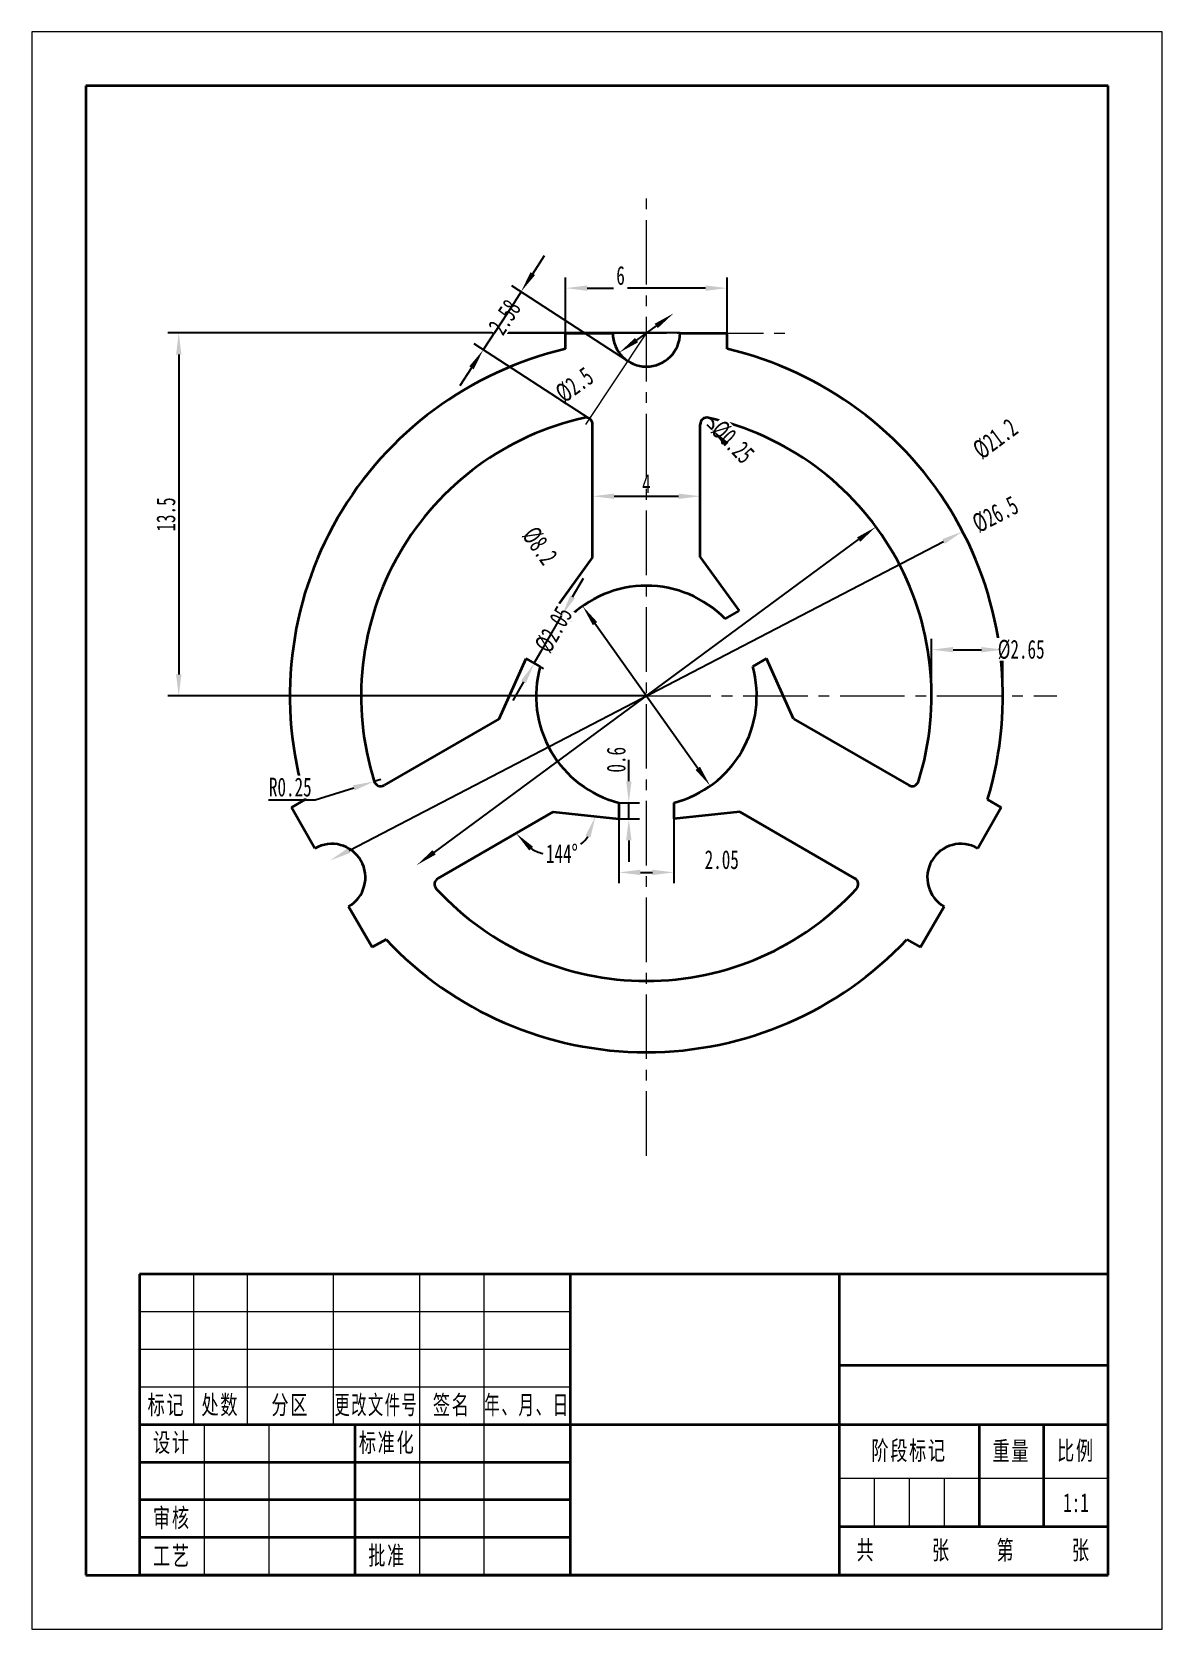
# Model space of a CAD drawing. Header units: millimetres. Extents: x 2517 to 4431, y 863 to 2540.
# Drawn here: x 3568.8 to 3778.8, y 2243.1 to 2540.1 of the extents above; entities that cross this region are included whole.
import ezdxf
from ezdxf.enums import TextEntityAlignment as Align

# ---------------------------------------------------------------- set-up
doc = ezdxf.new("R2010")
doc.units = ezdxf.units.MM
doc.linetypes.add('点画线', pattern=[18, 12, -2, 2, -2])
for name, color, linetype, lineweight in [('中心线层', 1, '点画线', 18), ('尺寸标注', 2, 'Continuous', 9), ('尺寸线层', 3, 'Continuous', 18), ('粗实线层', 7, 'Continuous', 35), ('细实线层', 7, 'Continuous', 18)]:
    doc.layers.add(name, color=color, linetype=linetype, lineweight=lineweight)
doc.styles.add('标准', font='', dxfattribs={"width": 0.667})
doc.styles.get('标准').set_extended_font_data('宋体')
doc.dimstyles.new('GB_尺寸', dxfattribs={"dimtxt": 3.5, "dimasz": 4, "dimexe": 2, "dimexo": 0, "dimtad": 1, "dimlfac": 0.2, "dimdsep": 46, "dimtxsty": '标准', "dimblk": '_CAXARROW', "dimcen": 0, "dimdle": 6, "dimazin": 2, "dimtfac": 0.707107, "dimtdec": 3, "dimtmove": 2, "dimatfit": 3, "dimfxl": 0, "dimfrac": 2, "dimtolj": 1, "dimtzin": 0, "dimarcsym": 0})

# ---------------------------------------------------------------- blocks, each defined once
blk = doc.blocks.new('_CAXARROW')
blk.add_hatch(color=0).paths.add_polyline_path([(0, 0), (-1, 0.125), (-1, -0.125)], flags=0)
blk = doc.blocks.new('*D19')
at = {"layer": 'Defpoints', "color": 0, "transparency": 16777216}
blk.add_point((3624.19, 2386.05), dxfattribs=at)
at = {"layer": '尺寸线层', "color": 0, "linetype": 'Continuous', "lineweight": -2, "transparency": 16777216}
blk.add_line((3627.74, 2387.89), (3738.18, 2445.36), dxfattribs=at)
at = {"layer": '尺寸线层', "color": 0, "lineweight": -2, "transparency": 16777216, "xscale": 4, "yscale": 4, "zscale": 4, "rotation": 207.4920403016439}
blk.add_blockref('_CAXARROW', (3624.19, 2386.05), dxfattribs=at)
at = {"layer": '尺寸线层', "color": 0, "transparency": 16777216, "insert": (3747.82, 2450.38), "char_height": 3.5, "attachment_point": 5, "rotation": 27.492, "style": '标准', "bg_fill": 3, "box_fill_scale": 1.1, "bg_fill_color": 256, "bg_fill_true_color": 13158600, "bg_fill_transparency": 0}
blk.add_mtext('\\A1;%%C26.5', dxfattribs=at)
at = {"layer": 'Defpoints', "color": 0, "transparency": 16777216}
blk.add_point((3741.73, 2447.21), dxfattribs=at)
at = {"layer": '尺寸线层', "color": 0, "lineweight": -2, "transparency": 16777216, "xscale": 4, "yscale": 4, "zscale": 4, "rotation": 27.4920403016439}
blk.add_blockref('_CAXARROW', (3741.73, 2447.21), dxfattribs=at)
blk = doc.blocks.new('*D20')
at = {"layer": 'Defpoints', "color": 0, "transparency": 16777216}
for p in [(3725.62, 2448.08), (3640.3, 2385.18)]:
    blk.add_point(p, dxfattribs=at)
at = {"layer": '尺寸线层', "color": 0, "linetype": 'Continuous', "lineweight": -2, "transparency": 16777216}
blk.add_line((3643.52, 2387.55), (3722.4, 2445.7), dxfattribs=at)
at = {"layer": '尺寸线层', "color": 0, "lineweight": -2, "transparency": 16777216, "xscale": 4, "yscale": 4, "zscale": 4}
for p, rotation in [((3725.62, 2448.08), 36.39739199366316), ((3640.3, 2385.18), 216.3973919936631)]:
    blk.add_blockref('_CAXARROW', p, dxfattribs=dict(at, rotation=rotation))
at = {"layer": '尺寸线层', "color": 0, "transparency": 16777216, "insert": (3747.82, 2464.44), "char_height": 3.5, "attachment_point": 5, "rotation": 36.3974, "style": '标准', "bg_fill": 3, "box_fill_scale": 1.1, "bg_fill_color": 256, "bg_fill_true_color": 13158600, "bg_fill_transparency": 0}
blk.add_mtext('\\A1;%%C21.2', dxfattribs=at)
blk = doc.blocks.new('*D21')
at = {"layer": 'Defpoints', "color": 0, "transparency": 16777216}
for p in [(3671.1, 2433.35), (3694.83, 2399.91)]:
    blk.add_point(p, dxfattribs=at)
at = {"layer": '尺寸线层', "color": 0, "linetype": 'Continuous', "lineweight": -2, "transparency": 16777216}
blk.add_line((3692.51, 2403.17), (3673.41, 2430.08), dxfattribs=at)
at = {"layer": '尺寸线层', "color": 0, "lineweight": -2, "transparency": 16777216, "xscale": 4, "yscale": 4, "zscale": 4}
for p, rotation in [((3671.1, 2433.35), 125.3609230140557), ((3694.83, 2399.91), 305.3609230140556)]:
    blk.add_blockref('_CAXARROW', p, dxfattribs=dict(at, rotation=rotation))
at = {"layer": '尺寸线层', "color": 0, "transparency": 16777216, "insert": (3663.15, 2444.55), "char_height": 3.5, "attachment_point": 5, "rotation": 305.3609, "style": '标准', "bg_fill": 3, "box_fill_scale": 1.1, "bg_fill_color": 256, "bg_fill_true_color": 13158600, "bg_fill_transparency": 0}
blk.add_mtext('\\A1;%%C8.2', dxfattribs=at)
blk = doc.blocks.new('*D22')
at = {"layer": 'Defpoints', "color": 0, "transparency": 16777216}
for p in [(3672.96, 2453.25), (3692.96, 2453.77), (3692.96, 2452.32)]:
    blk.add_point(p, dxfattribs=at)
at = {"layer": '尺寸线层', "color": 0, "linetype": 'Continuous', "lineweight": -2, "transparency": 16777216}
for p, q in [((3672.96, 2453.25), (3672.96, 2455.77)), ((3676.96, 2453.77), (3688.96, 2453.77)), ((3692.96, 2452.32), (3692.96, 2455.77))]:
    blk.add_line(p, q, dxfattribs=at)
at = {"layer": '尺寸线层', "color": 0, "lineweight": -2, "transparency": 16777216, "xscale": 4, "yscale": 4, "zscale": 4, "rotation": 180}
blk.add_blockref('_CAXARROW', (3672.96, 2453.77), dxfattribs=at)
at = {"layer": '尺寸线层', "color": 0, "lineweight": -2, "transparency": 16777216, "xscale": 4, "yscale": 4, "zscale": 4}
blk.add_blockref('_CAXARROW', (3692.96, 2453.77), dxfattribs=at)
at = {"layer": '尺寸线层', "color": 0, "transparency": 16777216, "insert": (3682.96, 2456.14), "char_height": 3.5, "attachment_point": 5, "style": '标准', "bg_fill": 3, "box_fill_scale": 1.1, "bg_fill_color": 256, "bg_fill_true_color": 13158600, "bg_fill_transparency": 0}
blk.add_mtext('\\A1;4', dxfattribs=at)
blk = doc.blocks.new('*D23')
at = {"layer": 'Defpoints', "color": 0, "transparency": 16777216}
for p in [(3697.96, 2492.47), (3667.96, 2484.13), (3697.96, 2484.13)]:
    blk.add_point(p, dxfattribs=at)
at = {"layer": '尺寸线层', "color": 0, "linetype": 'Continuous', "lineweight": -2, "transparency": 16777216}
for p, q in [((3667.96, 2484.13), (3667.96, 2494.47)), ((3671.96, 2492.47), (3676.88, 2492.47)), ((3693.96, 2492.47), (3679.47, 2492.47)), ((3697.96, 2484.13), (3697.96, 2494.47))]:
    blk.add_line(p, q, dxfattribs=at)
at = {"layer": '尺寸线层', "color": 0, "lineweight": -2, "transparency": 16777216, "xscale": 4, "yscale": 4, "zscale": 4, "rotation": 180}
blk.add_blockref('_CAXARROW', (3667.96, 2492.47), dxfattribs=at)
at = {"layer": '尺寸线层', "color": 0, "lineweight": -2, "transparency": 16777216, "xscale": 4, "yscale": 4, "zscale": 4}
blk.add_blockref('_CAXARROW', (3697.96, 2492.47), dxfattribs=at)
at = {"layer": '尺寸线层', "color": 0, "transparency": 16777216, "insert": (3678.17, 2494.81), "char_height": 3.5, "attachment_point": 5, "style": '标准', "bg_fill": 3, "box_fill_scale": 1.1, "bg_fill_color": 256, "bg_fill_true_color": 13158600, "bg_fill_transparency": 0}
blk.add_mtext('\\A1;6', dxfattribs=at)
blk = doc.blocks.new('*D24')
at = {"layer": 'Defpoints', "color": 0, "transparency": 16777216}
for p in [(3688.03, 2487.79), (3677.9, 2480.46)]:
    blk.add_point(p, dxfattribs=at)
at = {"layer": '尺寸线层', "color": 0, "linetype": 'Continuous', "lineweight": -2, "transparency": 16777216}
blk.add_line((3684.79, 2485.45), (3681.14, 2482.81), dxfattribs=at)
at = {"layer": '尺寸线层', "color": 0, "lineweight": -2, "transparency": 16777216, "xscale": 4, "yscale": 4, "zscale": 4}
for p, rotation in [((3688.03, 2487.79), 35.91091659803348), ((3677.9, 2480.46), 215.9109165980335)]:
    blk.add_blockref('_CAXARROW', p, dxfattribs=dict(at, rotation=rotation))
at = {"layer": '尺寸线层', "color": 0, "transparency": 16777216, "insert": (3669.62, 2474.46), "char_height": 3.5, "attachment_point": 5, "rotation": 35.9109, "style": '标准', "bg_fill": 3, "box_fill_scale": 1.1, "bg_fill_color": 256, "bg_fill_true_color": 13158600, "bg_fill_transparency": 0}
blk.add_mtext('\\A1;%%C2.5', dxfattribs=at)
blk = doc.blocks.new('*D25')
at = {"layer": 'Defpoints', "color": 0, "transparency": 16777216}
for p in [(3632.4, 2400.74), (3633.59, 2401.11)]:
    blk.add_point(p, dxfattribs=at)
at = {"layer": '尺寸线层', "color": 0, "linetype": 'Continuous', "lineweight": -2, "transparency": 16777216}
for p, q in [((3633.59, 2401.11), (3632.4, 2400.74)), ((3612.77, 2397.29), (3621.43, 2397.29)), ((3621.43, 2397.29), (3628.58, 2399.54))]:
    blk.add_line(p, q, dxfattribs=at)
at = {"layer": '尺寸线层', "color": 0, "lineweight": -2, "transparency": 16777216, "xscale": 4, "yscale": 4, "zscale": 4, "rotation": 17.44198698300911}
blk.add_blockref('_CAXARROW', (3632.4, 2400.74), dxfattribs=at)
at = {"layer": '尺寸线层', "color": 0, "transparency": 16777216, "insert": (3616.79, 2399.67), "char_height": 3.5, "attachment_point": 5, "style": '标准', "bg_fill": 3, "box_fill_scale": 1.1, "bg_fill_color": 256, "bg_fill_true_color": 13158600, "bg_fill_transparency": 0}
blk.add_mtext('\\A1;R0.25', dxfattribs=at)
blk = doc.blocks.new('*D26')
at = {"layer": 'Defpoints', "color": 0, "transparency": 16777216}
for p in [(3689.21, 2484.13), (3596.06, 2416.63), (3682.96, 2416.63)]:
    blk.add_point(p, dxfattribs=at)
at = {"layer": '尺寸线层', "color": 0, "linetype": 'Continuous', "lineweight": -2, "transparency": 16777216}
for p, q in [((3689.21, 2484.13), (3594.06, 2484.13)), ((3596.06, 2480.13), (3596.06, 2420.63)), ((3682.96, 2416.63), (3594.06, 2416.63))]:
    blk.add_line(p, q, dxfattribs=at)
at = {"layer": '尺寸线层', "color": 0, "lineweight": -2, "transparency": 16777216, "xscale": 4, "yscale": 4, "zscale": 4}
for p, rotation in [((3596.06, 2484.13), 90), ((3596.06, 2416.63), 270)]:
    blk.add_blockref('_CAXARROW', p, dxfattribs=dict(at, rotation=rotation))
at = {"layer": '尺寸线层', "color": 0, "transparency": 16777216, "insert": (3593.69, 2450.38), "char_height": 3.5, "attachment_point": 5, "rotation": 90, "style": '标准', "bg_fill": 3, "box_fill_scale": 1.1, "bg_fill_color": 256, "bg_fill_true_color": 13158600, "bg_fill_transparency": 0}
blk.add_mtext('\\A1;13.5', dxfattribs=at)
blk = doc.blocks.new('*D27')
at = {"layer": 'Defpoints', "color": 0, "transparency": 16777216}
for p in [(3677.84, 2396.78), (3679.7, 2396.78), (3677.84, 2393.78)]:
    blk.add_point(p, dxfattribs=at)
at = {"layer": '尺寸线层', "color": 0, "linetype": 'Continuous', "lineweight": -2, "transparency": 16777216}
for p, q in [((3679.7, 2400.78), (3679.7, 2404.78)), ((3677.84, 2396.78), (3681.7, 2396.78)), ((3679.7, 2393.78), (3679.7, 2396.78)), ((3677.84, 2393.78), (3681.7, 2393.78)), ((3679.7, 2389.78), (3679.7, 2385.78))]:
    blk.add_line(p, q, dxfattribs=at)
at = {"layer": '尺寸线层', "color": 0, "lineweight": -2, "transparency": 16777216, "xscale": 4, "yscale": 4, "zscale": 4, "rotation": 90}
blk.add_blockref('_CAXARROW', (3679.7, 2393.78), dxfattribs=at)
at = {"layer": '尺寸线层', "color": 0, "transparency": 16777216, "insert": (3677.36, 2404.77), "char_height": 3.5, "attachment_point": 5, "rotation": 90, "style": '标准', "bg_fill": 3, "box_fill_scale": 1.1, "bg_fill_color": 256, "bg_fill_true_color": 13158600, "bg_fill_transparency": 0}
blk.add_mtext('\\A1;0.6', dxfattribs=at)
at = {"layer": '尺寸线层', "color": 0, "lineweight": -2, "transparency": 16777216, "xscale": 4, "yscale": 4, "zscale": 4, "rotation": 270}
blk.add_blockref('_CAXARROW', (3679.7, 2396.78), dxfattribs=at)
blk = doc.blocks.new('*D28')
at = {"layer": 'Defpoints', "color": 0, "transparency": 16777216}
for p in [(3677.84, 2393.78), (3688.09, 2393.78), (3688.09, 2383.82)]:
    blk.add_point(p, dxfattribs=at)
at = {"layer": '尺寸线层', "color": 0, "linetype": 'Continuous', "lineweight": -2, "transparency": 16777216}
for p, q in [((3677.84, 2393.78), (3677.84, 2381.82)), ((3688.09, 2393.78), (3688.09, 2381.82)), ((3681.84, 2383.82), (3684.09, 2383.82))]:
    blk.add_line(p, q, dxfattribs=at)
at = {"layer": '尺寸线层', "color": 0, "lineweight": -2, "transparency": 16777216, "xscale": 4, "yscale": 4, "zscale": 4, "rotation": 180}
blk.add_blockref('_CAXARROW', (3677.84, 2383.82), dxfattribs=at)
at = {"layer": '尺寸线层', "color": 0, "lineweight": -2, "transparency": 16777216, "xscale": 4, "yscale": 4, "zscale": 4}
blk.add_blockref('_CAXARROW', (3688.09, 2383.82), dxfattribs=at)
at = {"layer": '尺寸线层', "color": 0, "transparency": 16777216, "insert": (3696.97, 2386.17), "char_height": 3.5, "attachment_point": 5, "style": '标准', "bg_fill": 3, "box_fill_scale": 1.1, "bg_fill_color": 256, "bg_fill_true_color": 13158600, "bg_fill_transparency": 0}
blk.add_mtext('\\A1;2.05', dxfattribs=at)
blk = doc.blocks.new('*D29')
at = {"layer": 'Defpoints', "color": 0, "transparency": 16777216}
for p in [(3665.61, 2395.06), (3665.61, 2395.06), (3677.84, 2393.78), (3644.22, 2382.71)]:
    blk.add_point(p, dxfattribs=at)
at = {"layer": '尺寸线层', "color": 0, "linetype": 'Continuous', "lineweight": -2, "transparency": 16777216}
for start, end in [(239.1837, 256.1836), (310.892, 324.8163)]:
    blk.add_arc((3665.61, 2395.06), 7.94, start, end, dxfattribs=at)
at = {"layer": '尺寸线层', "color": 0, "lineweight": -2, "transparency": 16777216, "xscale": 4, "yscale": 4, "zscale": 4}
for p, rotation in [((3673.51, 2394.23), 69.40814833418273), ((3658.74, 2391.09), 134.5918516658174)]:
    blk.add_blockref('_CAXARROW', p, dxfattribs=dict(at, rotation=rotation))
at = {"layer": '尺寸线层', "color": 0, "transparency": 16777216, "insert": (3667.26, 2387.3), "char_height": 3.5, "attachment_point": 5, "style": '标准', "bg_fill": 3, "box_fill_scale": 1.1, "bg_fill_color": 256, "bg_fill_true_color": 13158600, "bg_fill_transparency": 0}
blk.add_mtext('\\A1;144°', dxfattribs=at)
at = {"layer": 'Defpoints', "color": 0, "transparency": 16777216}
blk.add_point((3663.96, 2387.3), dxfattribs=at)
blk = doc.blocks.new('$CAXA_FRAME_13B17AC1$')
at = {"layer": '粗实线层'}
for p, q in [((95, 138.5), (-95, 138.5)), ((-95, 138.5), (-95, -138.5)), ((95, -138.5), (95, 138.5)), ((-95, -138.5), (95, -138.5))]:
    blk.add_line(p, q, dxfattribs=at)
at = {"layer": '细实线层'}
for p, q in [((105, 148.5), (-105, 148.5)), ((-105, 148.5), (-105, -148.5)), ((105, -148.5), (105, 148.5)), ((-105, -148.5), (105, -148.5))]:
    blk.add_line(p, q, dxfattribs=at)
blk = doc.blocks.new('$CAXA_TITLE_151E506F$')
at = {"layer": '粗实线层'}
for p, q in [((0, 56), (-180, 56)), ((-180, 56), (-180, 0)), ((-100, 56), (-100, 0)), ((-50, 56), (-50, 0)), ((0, 0), (0, 56)), ((0, 39), (-50, 39)), ((0, 28), (-180, 28)), ((-140, 28), (-140, 0)), ((-24, 28), (-24, 9)), ((-12, 28), (-12, 9)), ((-100, 21), (-180, 21)), ((-100, 14), (-180, 14)), ((0, 9), (-50, 9)), ((-100, 7), (-180, 7)), ((0, 0), (-180, 0))]:
    blk.add_line(p, q, dxfattribs=at)
at = {"layer": '细实线层'}
for p, q in [((-170, 56), (-170, 28)), ((-160, 56), (-160, 28)), ((-144, 56), (-144, 28)), ((-128, 56), (-128, 0)), ((-116, 56), (-116, 0)), ((-100, 49), (-180, 49)), ((-100, 42), (-180, 42)), ((-100, 35), (-180, 35)), ((-168, 28), (-168, 0)), ((-156, 28), (-156, 0)), ((0, 18), (-50, 18)), ((-43.5, 18), (-43.5, 9)), ((-37, 18), (-37, 9)), ((-30.5, 18), (-30.5, 9))]:
    blk.add_line(p, q, dxfattribs=at)
at = {"layer": '尺寸线层', "char_height": 3.5, "attachment_point": 5, "line_spacing_factor": 0.963108, "style": '标准'}
for s, insert, width in [('\\T1.1;标记', (-175, 31.5), 18), ('\\T1.1;处数', (-165, 31.5), 18), ('\\T1.1;分区', (-152, 31.5), 30), ('\\T1.1;{\\W0.592404;更改文件号}', (-136, 31.5), 30), ('\\T1.1;签名', (-122, 31.5), 22), ('\\T1.1;{\\W0.605422;年、月、日}', (-108, 31.5), 30), ('\\T1.1;设计', (-174, 24.5), 22), ('\\T1.1;标准化', (-134, 24.5), 22), ('\\T1.1;阶段标记', (-37, 23), 50), ('\\T1.1;重量', (-18, 23), 22), ('\\T1.1;比例', (-6, 23), 22), ('\\T1.1;审核', (-174, 10.5), 22), ('\\T1.1;批准', (-134, 3.5), 22), ('\\T1.1;共', (-45, 4.5), 8), ('\\T1.1;张', (-31, 4.5), 8), ('\\T1.1;第', (-19, 4.5), 8), ('\\T1.1;张', (-5, 4.5), 8), ('\\T1.1;工艺', (-174, 3.5), 22)]:
    blk.add_mtext(s, dxfattribs=dict(at, insert=insert, width=width))
at = {"layer": '尺寸线层', "style": '标准'}
for tag, height, width, p in [('标记C', 3.63, 0.664996, (-175, 52.5)), ('处数C', 3.63, 0.664996, (-165, 52.5)), ('分区C', 3.63, 0.667, (-152, 52.5)), ('更改文件号C', 3.63, 0.498314, (-136, 52.5)), ('更改签名C', 3.63, 0.447537, (-122, 52.5)), ('更改日期C', 3.63, 0.610278, (-108, 52.5)), ('单位名称', 5.19, 0.667, (-25, 47.5)), ('标记B', 3.63, 0.664996, (-175, 45.5)), ('处数B', 3.63, 0.664996, (-165, 45.5)), ('分区B', 3.63, 0.667, (-152, 45.5)), ('更改文件号B', 3.63, 0.498314, (-136, 45.5)), ('更改签名B', 3.63, 0.447537, (-122, 45.5)), ('更改日期B', 3.63, 0.610278, (-108, 45.5)), ('图纸名称', 5.19, 0.667, (-75, 42)), ('标记A', 3.63, 0.664996, (-175, 38.5)), ('处数A', 3.63, 0.664996, (-165, 38.5)), ('分区A', 3.63, 0.667, (-152, 38.5)), ('更改文件号A', 3.63, 0.498314, (-136, 38.5)), ('更改签名A', 3.63, 0.447537, (-122, 38.5)), ('更改日期A', 3.63, 0.610278, (-108, 38.5)), ('图纸编号', 5.19, 0.667, (-25, 33.5)), ('设计', 3.63, 0.667, (-162, 24.5)), ('设计日期', 3.63, 0.667, (-148, 24.5)), ('标准化', 3.63, 0.667, (-122, 24.5)), ('标准化日期', 3.63, 0.554163, (-108, 24.5)), ('材料名称', 5.19, 0.667, (-75, 14)), ('阶段标记S', 3.63, 0.223769, (-46.75, 13.5)), ('阶段标记A', 3.63, 0.223769, (-40.25, 13.5)), ('阶段标记B', 3.63, 0.223769, (-33.75, 13.5)), ('阶段标记C', 3.63, 0.223769, (-27.25, 13.5)), ('重量', 3.63, 0.667, (-18, 13.5)), ('图纸比例', 3.63, 0.510551, (-6, 13.5)), ('审核', 3.63, 0.667, (-162, 10.5)), ('审核日期', 3.63, 0.667, (-148, 10.5)), ('页数', 3.63, 0.667, (-38, 4.5)), ('页码', 3.63, 0.667, (-12, 4.5)), ('工艺', 3.63, 0.667, (-162, 3.5)), ('工艺日期', 3.63, 0.667, (-148, 3.5)), ('批准', 3.63, 0.667, (-122, 3.5)), ('批准日期', 3.63, 0.667, (-108, 3.5))]:
    blk.add_attdef(tag, text='', height=height, dxfattribs=dict(at, width=width)).set_placement(p, align=Align.MIDDLE_CENTER)
blk = doc.blocks.new('*D65')
at = {"layer": 'Defpoints', "color": 0, "transparency": 16777216}
for p in [(3652.65, 2481.01), (3679.51, 2478.92), (3672.5, 2468.12)]:
    blk.add_point(p, dxfattribs=at)
at = {"layer": '尺寸线层', "color": 0, "linetype": 'Continuous', "lineweight": -2, "transparency": 16777216}
for p, q in [((3661.85, 2495.16), (3664.03, 2498.52)), ((3679.51, 2478.92), (3657.99, 2492.9)), ((3672.5, 2468.12), (3650.97, 2482.1)), ((3650.47, 2477.65), (3648.29, 2474.3))]:
    blk.add_line(p, q, dxfattribs=at)
at = {"layer": '尺寸线层', "color": 0, "lineweight": -2, "transparency": 16777216, "xscale": 4, "yscale": 4, "zscale": 4, "rotation": 56.99013582975788}
blk.add_blockref('_CAXARROW', (3652.65, 2481.01), dxfattribs=at)
at = {"layer": '尺寸线层', "color": 0, "transparency": 16777216, "insert": (3656.6, 2487.08), "char_height": 3.5, "attachment_point": 5, "rotation": 56.9901, "style": '标准', "bg_fill": 3, "box_fill_scale": 1.1, "bg_fill_color": 256, "bg_fill_true_color": 13158600, "bg_fill_transparency": 0}
blk.add_mtext('\\A1;2.58', dxfattribs=at)
at = {"layer": '尺寸线层', "color": 0, "linetype": 'Continuous', "lineweight": -2, "transparency": 16777216}
blk.add_line((3659.67, 2491.81), (3652.65, 2481.01), dxfattribs=at)
at = {"layer": '尺寸线层', "color": 0, "lineweight": -2, "transparency": 16777216, "xscale": 4, "yscale": 4, "zscale": 4, "rotation": 236.9901358297579}
blk.add_blockref('_CAXARROW', (3659.67, 2491.81), dxfattribs=at)
blk = doc.blocks.new('*D66')
at = {"layer": 'Defpoints', "color": 0, "transparency": 16777216}
for p in [(3735.96, 2416.63), (3749.21, 2416.63)]:
    blk.add_point(p, dxfattribs=at)
at = {"layer": '尺寸线层', "color": 0, "linetype": 'Continuous', "lineweight": -2, "transparency": 16777216}
for p, q in [((3735.96, 2416.63), (3735.96, 2427.24)), ((3749.21, 2416.63), (3749.21, 2427.24)), ((3739.96, 2425.24), (3745.21, 2425.24))]:
    blk.add_line(p, q, dxfattribs=at)
at = {"layer": '尺寸线层', "color": 0, "lineweight": -2, "transparency": 16777216, "xscale": 4, "yscale": 4, "zscale": 4, "rotation": 180}
blk.add_blockref('_CAXARROW', (3735.96, 2425.24), dxfattribs=at)
at = {"layer": '尺寸线层', "color": 0, "transparency": 16777216, "insert": (3752.61, 2425.24), "char_height": 3.5, "attachment_point": 5, "style": '标准', "bg_fill": 3, "box_fill_scale": 1.1, "bg_fill_color": 256, "bg_fill_true_color": 13158600, "bg_fill_transparency": 0}
blk.add_mtext('\\A1;%%C2.65', dxfattribs=at)
at = {"layer": 'Defpoints', "color": 0, "transparency": 16777216}
blk.add_point((3749.21, 2425.24), dxfattribs=at)
at = {"layer": '尺寸线层', "color": 0, "lineweight": -2, "transparency": 16777216, "xscale": 4, "yscale": 4, "zscale": 4}
blk.add_blockref('_CAXARROW', (3749.21, 2425.24), dxfattribs=at)
blk = doc.blocks.new('*D67')
at = {"layer": '尺寸线层', "color": 0, "linetype": 'Continuous', "lineweight": -2, "transparency": 16777216}
blk.add_line((3697.88, 2463.38), (3700.67, 2460.52), dxfattribs=at)
at = {"layer": '尺寸线层', "color": 0, "transparency": 16777216, "insert": (3699, 2463.84), "char_height": 3.5, "attachment_point": 5, "rotation": 314.3098, "style": '标准', "bg_fill": 3, "box_fill_scale": 1.1, "bg_fill_color": 256, "bg_fill_true_color": 13158600, "bg_fill_transparency": 0}
blk.add_mtext('\\A1;%%C0.25', dxfattribs=at)
at = {"layer": 'Defpoints', "color": 0, "transparency": 16777216}
for p in [(3694.21, 2467.14), (3695.09, 2466.25)]:
    blk.add_point(p, dxfattribs=at)
at = {"layer": '尺寸线层', "color": 0, "linetype": 'Continuous', "lineweight": -2, "transparency": 16777216}
blk.add_line((3694.21, 2467.14), (3695.09, 2466.25), dxfattribs=at)
blk.add_arc((3694.21, 2467.14), 1.25, 314.3098, 77.442, dxfattribs=at)
at = {"layer": '尺寸线层', "color": 0, "lineweight": -2, "transparency": 16777216, "xscale": 4, "yscale": 4, "zscale": 4, "rotation": 134.3097980881443}
blk.add_blockref('_CAXARROW', (3695.09, 2466.25), dxfattribs=at)
blk = doc.blocks.new('*D68')
at = {"layer": '尺寸线层', "color": 0, "linetype": 'Continuous', "lineweight": -2, "transparency": 16777216}
for p, q in [((3669.26, 2435.07), (3671.26, 2438.54)), ((3665.74, 2432.49), (3669, 2430.61)), ((3660.61, 2423.61), (3663.87, 2421.73)), ((3660.14, 2419.27), (3658.14, 2415.81))]:
    blk.add_line(p, q, dxfattribs=at)
at = {"layer": '尺寸线层', "color": 0, "transparency": 16777216, "insert": (3665.74, 2428.97), "char_height": 3.5, "attachment_point": 5, "rotation": 60, "style": '标准', "bg_fill": 3, "box_fill_scale": 1.1, "bg_fill_color": 256, "bg_fill_true_color": 13158600, "bg_fill_transparency": 0}
blk.add_mtext('\\A1;%%C2.05', dxfattribs=at)
at = {"layer": 'Defpoints', "color": 0, "transparency": 16777216}
for p in [(3665.74, 2432.49), (3667.26, 2431.61), (3660.61, 2423.61)]:
    blk.add_point(p, dxfattribs=at)
at = {"layer": '尺寸线层', "color": 0, "linetype": 'Continuous', "lineweight": -2, "transparency": 16777216}
blk.add_line((3662.14, 2422.73), (3667.26, 2431.61), dxfattribs=at)
at = {"layer": '尺寸线层', "color": 0, "lineweight": -2, "transparency": 16777216, "xscale": 4, "yscale": 4, "zscale": 4}
for p, rotation in [((3667.26, 2431.61), 240.0000000000008), ((3662.14, 2422.73), 60.00000000000082)]:
    blk.add_blockref('_CAXARROW', p, dxfattribs=dict(at, rotation=rotation))

msp = doc.modelspace()

# ---------------------------------------------------------------- linework, layer by layer
at = {"layer": '粗实线层'}
for p, q in [((3667.9633, 2484.1279), (3676.7133, 2484.1279)), ((3667.9633, 2481.1575), (3667.9633, 2484.1279)), ((3689.2133, 2484.1279), (3697.9633, 2484.1279)), ((3697.9633, 2481.1575), (3697.9633, 2484.1279)), ((3672.9633, 2442.4357), (3672.9633, 2467.1404)), ((3692.9633, 2442.4357), (3692.9633, 2467.1404)), ((3672.9633, 2442.4357), (3665.7379, 2432.4908)), ((3692.9633, 2442.4357), (3700.1886, 2432.4908)), ((3668.336, 2430.9908), (3665.7379, 2432.4908)), ((3697.5905, 2430.9908), (3700.1886, 2432.4908)), ((3655.6131, 2412.3843), (3660.6129, 2423.6141)), ((3663.211, 2422.1141), (3660.6129, 2423.6141)), ((3702.7155, 2422.1141), (3705.3136, 2423.6141)), ((3710.3134, 2412.3843), (3705.3136, 2423.6141)), ((3655.6131, 2412.3843), (3634.2182, 2400.032)), ((3710.3134, 2412.3843), (3731.7083, 2400.032)), ((3619.579, 2397.3535), (3617.0065, 2395.8683)), ((3746.3475, 2397.3535), (3748.92, 2395.8683)), ((3621.3815, 2388.2906), (3617.0065, 2395.8683)), ((3665.6131, 2395.0638), (3644.2182, 2382.7114)), ((3665.6131, 2395.0638), (3677.8383, 2393.7789)), ((3677.8383, 2396.7789), (3677.8383, 2393.7789)), ((3688.0883, 2396.7789), (3688.0883, 2393.7789)), ((3700.3134, 2395.0638), (3688.0883, 2393.7789)), ((3700.3134, 2395.0638), (3721.7083, 2382.7114)), ((3748.92, 2395.8683), (3744.545, 2388.2906)), ((3632.0065, 2369.8876), (3627.6315, 2377.4653)), ((3738.295, 2377.4653), (3733.92, 2369.8876)), ((3634.579, 2371.3728), (3632.0065, 2369.8876)), ((3731.3475, 2371.3728), (3733.92, 2369.8876))]:
    msp.add_line(p, q, dxfattribs=at)
for centre, radius, start, end in [((3682.9633, 2484.1279), 6.25, 180, 0), ((3682.9633, 2416.6279), 66.25, 103.086105, 196.913895), ((3682.9633, 2416.6279), 66.25, 343.086105, 76.913895), ((3682.9633, 2416.6279), 53, 102.555834, 197.444203), ((3671.7134, 2467.1405), 1.2499, 359.997134, 102.562285), ((3694.2132, 2467.1404), 1.25, 77.441987, 180.000961), ((3682.9633, 2416.6279), 53, 342.555834, 77.444203), ((3682.9633, 2416.6279), 20.5, 44.477512, 135.522488), ((3682.9633, 2416.6279), 20.5, 164.477512, 255.522488), ((3682.9633, 2416.6279), 20.5, 284.477512, 15.522488), ((3633.5932, 2401.1145), 1.25, 197.441987, 300.000961), ((3732.3333, 2401.1143), 1.2499, 239.997134, 342.562285), ((3624.5065, 2382.8779), 6.25, 300, 120), ((3741.42, 2382.8779), 6.25, 60, 240), ((3644.8431, 2381.629), 1.2499, 119.997134, 222.562285), ((3721.0833, 2381.629), 1.25, 317.441987, 60.000961), ((3682.9633, 2416.6279), 53, 222.555834, 317.444203), ((3682.9633, 2416.6279), 66.25, 223.086105, 316.913895)]:
    msp.add_arc(centre, radius, start, end, dxfattribs=at)

# ---------------------------------------------------------------- block references
ref = msp.add_blockref('$CAXA_TITLE_151E506F$', (3768.7861, 2253.113), dxfattribs=at)
ref.add_attrib('图纸比例', '1:1', dxfattribs={"layer": '尺寸线层', "height": 3.5, "style": '标准', "width": 0.667}).set_placement((3762.7861, 2266.613), align=Align.MIDDLE_CENTER)

# ---------------------------------------------------------------- next in the draw order: dimensions: what is measured, and where the dimension line sits
at = {"layer": '尺寸线层'}
dim = msp.add_linear_dim(base=(3697.9633, 2492.4679), p1=(3667.9633, 2484.1279), p2=(3697.9633, 2484.1279), dimstyle='GB_尺寸', override={"dimsah": 1, "dimtfill": 1, "dimtzin": 0}, dxfattribs=at)
dim.commit()
dim.dimension.update_dxf_attribs({"geometry": '*D23', "text_midpoint": (3678.1718, 2494.8137), "dimtype": 160})
dim = msp.add_diameter_dim_2p(p1=(3624.1945, 2386.0453), p2=(3741.732, 2447.2106), dimstyle='GB_尺寸', override={"dimtoh": 1, "dimpost": '%%C<>', "dimsah": 1, "dimtfill": 1, "dimtzin": 0}, dxfattribs=at)
dim.commit()
dim.dimension.update_dxf_attribs({"geometry": '*D19', "text_midpoint": (3747.8184, 2450.3779), "dimtype": 163})

# ---------------------------------------------------------------- next in the draw order: dimensions: what is measured, and where the dimension line sits
dim = msp.add_diameter_dim_2p(p1=(3640.3025, 2385.1787), p2=(3725.6241, 2448.0772), dimstyle='GB_尺寸', override={"dimtoh": 1, "dimpost": '%%C<>', "dimsah": 1, "dimtfill": 1, "dimtzin": 0}, dxfattribs=at)
dim.commit()
dim.dimension.update_dxf_attribs({"geometry": '*D20', "text_midpoint": (3747.8184, 2464.4387), "dimtype": 163})
dim = msp.add_radius_dim(center=(3633.5932, 2401.1145), mpoint=(3632.4008, 2400.7398), dimstyle='GB_尺寸', override={"dimtoh": 1, "dimpost": 'R<>', "dimsah": 1, "dimtfill": 1, "dimtzin": 0}, dxfattribs=at)
dim.commit()
dim.dimension.update_dxf_attribs({"geometry": '*D25', "text_midpoint": (3616.7876, 2399.6678)})

# ---------------------------------------------------------------- next in the draw order: dimensions: what is measured, and where the dimension line sits
for p1, p2, picture, middle in [((3688.0253, 2487.7937), (3677.9012, 2480.4621), '*D24', (3669.6194, 2474.4648)), ((3694.8271, 2399.9097), (3671.0994, 2433.3462), '*D21', (3663.1503, 2444.5478))]:
    dim = msp.add_diameter_dim_2p(p1=p1, p2=p2, dimstyle='GB_尺寸', override={"dimtoh": 1, "dimpost": '%%C<>', "dimsah": 1, "dimtfill": 1, "dimtzin": 0}, dxfattribs=at)
    dim.commit()
    dim.dimension.update_dxf_attribs({"geometry": picture, "text_midpoint": middle, "dimtype": 163})
dim = msp.add_linear_dim(base=(3692.9633, 2453.7681), p1=(3672.9633, 2453.2501), p2=(3692.9633, 2452.3177), dimstyle='GB_尺寸', override={"dimsah": 1, "dimtfill": 1, "dimtzin": 0}, dxfattribs=at)
dim.commit()
dim.dimension.update_dxf_attribs({"geometry": '*D22', "text_midpoint": (3682.9633, 2456.1431)})

# ---------------------------------------------------------------- next in the draw order: dimensions: what is measured, and where the dimension line sits
dim = msp.add_linear_dim(base=(3596.0626, 2416.6279), p1=(3689.2133, 2484.1279), p2=(3682.9633, 2416.6279), angle=270, dimstyle='GB_尺寸', override={"dimsah": 1, "dimtfill": 1, "dimtzin": 0}, dxfattribs=at)
dim.commit()
dim.dimension.update_dxf_attribs({"geometry": '*D26', "text_midpoint": (3593.6876, 2450.3779)})
dim = msp.add_linear_dim(base=(3679.7011, 2396.7789), p1=(3677.8383, 2393.7789), p2=(3677.8383, 2396.7789), angle=90, dimstyle='GB_尺寸', override={"dimsah": 1, "dimtfill": 1, "dimtzin": 0}, dxfattribs=at)
dim.commit()
dim.dimension.update_dxf_attribs({"geometry": '*D27', "text_midpoint": (3677.3553, 2404.7664), "dimtype": 160})

# ---------------------------------------------------------------- next in the draw order: linework, layer by layer
at = {"layer": '中心线层'}
for p, q in [((3656.7133, 2484.1279), (3709.2133, 2484.1279)), ((3610.9484, 2416.6279), (3759.2371, 2416.6279))]:
    msp.add_line(p, q, dxfattribs=at)
at = {"layer": '尺寸标注', "ltscale": 0.2}
msp.add_line((3671.7134, 2467.1405), (3682.9633, 2484.1279), dxfattribs=at)

# ---------------------------------------------------------------- next in the draw order: dimensions: what is measured, and where the dimension line sits
at = {"layer": '尺寸线层'}
dim = msp.add_linear_dim(base=(3688.0883, 2383.8227), p1=(3677.8383, 2393.7789), p2=(3688.0883, 2393.7789), dimstyle='GB_尺寸', override={"dimsah": 1, "dimtfill": 1, "dimtzin": 0}, dxfattribs=at)
dim.commit()
dim.dimension.update_dxf_attribs({"geometry": '*D28', "text_midpoint": (3696.9694, 2386.1686), "dimtype": 160})

# ---------------------------------------------------------------- next in the draw order: linework, layer by layer
at = {"layer": '中心线层'}
msp.add_line((3682.9633, 2331.1255), (3682.9633, 2510.3779), dxfattribs=at)

# ---------------------------------------------------------------- next in the draw order: dimensions: what is measured, and where the dimension line sits
at = {"layer": '尺寸线层'}
dim = msp.add_angular_dim_2l(base=(3663.9626, 2387.2986), line1=((3665.6131, 2395.0638), (3677.8383, 2393.7789)), line2=((3665.6131, 2395.0638), (3644.2182, 2382.7114)), dimstyle='GB_尺寸', override={"dimtad": 0, "dimtih": 1, "dimtoh": 1, "dimsah": 1, "dimtfill": 1, "dimtzin": 0}, dxfattribs=at)
dim.commit()
dim.dimension.update_dxf_attribs({"geometry": '*D29', "text_midpoint": (3667.2636, 2387.2986)})

# ---------------------------------------------------------------- next in the draw order: block references
at = {"layer": '粗实线层'}
msp.add_blockref('$CAXA_FRAME_13B17AC1$', (3673.7861, 2391.613), dxfattribs=at)

# ---------------------------------------------------------------- next in the draw order: dimensions: what is measured, and where the dimension line sits
at = {"layer": '尺寸线层'}
for base, p1, p2, angle, override, picture, middle in [((3652.6512, 2481.0074), (3679.5123, 2478.917), (3672.4952, 2468.1156), 236.990136, {"dimsah": 1, "dimtfill": 1}, '*D65', (3656.5973, 2487.0815)), ((3667.2636, 2431.61), (3660.6129, 2423.6141), (3665.7379, 2432.4908), 60, {"dimtoh": 1, "dimpost": '%%C<>', "dimsah": 1, "dimtfill": 1}, '*D68', (3665.7379, 2428.9675))]:
    dim = msp.add_linear_dim(base=base, p1=p1, p2=p2, angle=angle, dimstyle='GB_尺寸', override=override, dxfattribs=at)
    dim.commit()
    dim.dimension.update_dxf_attribs({"geometry": picture, "text_midpoint": middle, "dimtype": 161})
dim = msp.add_radius_dim(center=(3694.2132, 2467.1404), mpoint=(3695.0864, 2466.2459), dimstyle='GB_尺寸', override={"dimtoh": 1, "dimpost": '%%C<>', "dimsah": 1, "dimtfill": 1}, dxfattribs=at)
dim.commit()
dim.dimension.update_dxf_attribs({"geometry": '*D67', "text_midpoint": (3698.9951, 2463.8425), "dimtype": 164})
dim = msp.add_linear_dim(base=(3749.2133, 2425.2415), p1=(3735.9633, 2416.6279), p2=(3749.2133, 2416.6279), dimstyle='GB_尺寸', override={"dimtoh": 1, "dimpost": '%%C<>', "dimsah": 1, "dimtfill": 1}, dxfattribs=at)
dim.commit()
dim.dimension.update_dxf_attribs({"geometry": '*D66', "text_midpoint": (3752.6058, 2425.2415), "dimtype": 160})

doc.saveas('drawing.dxf')
